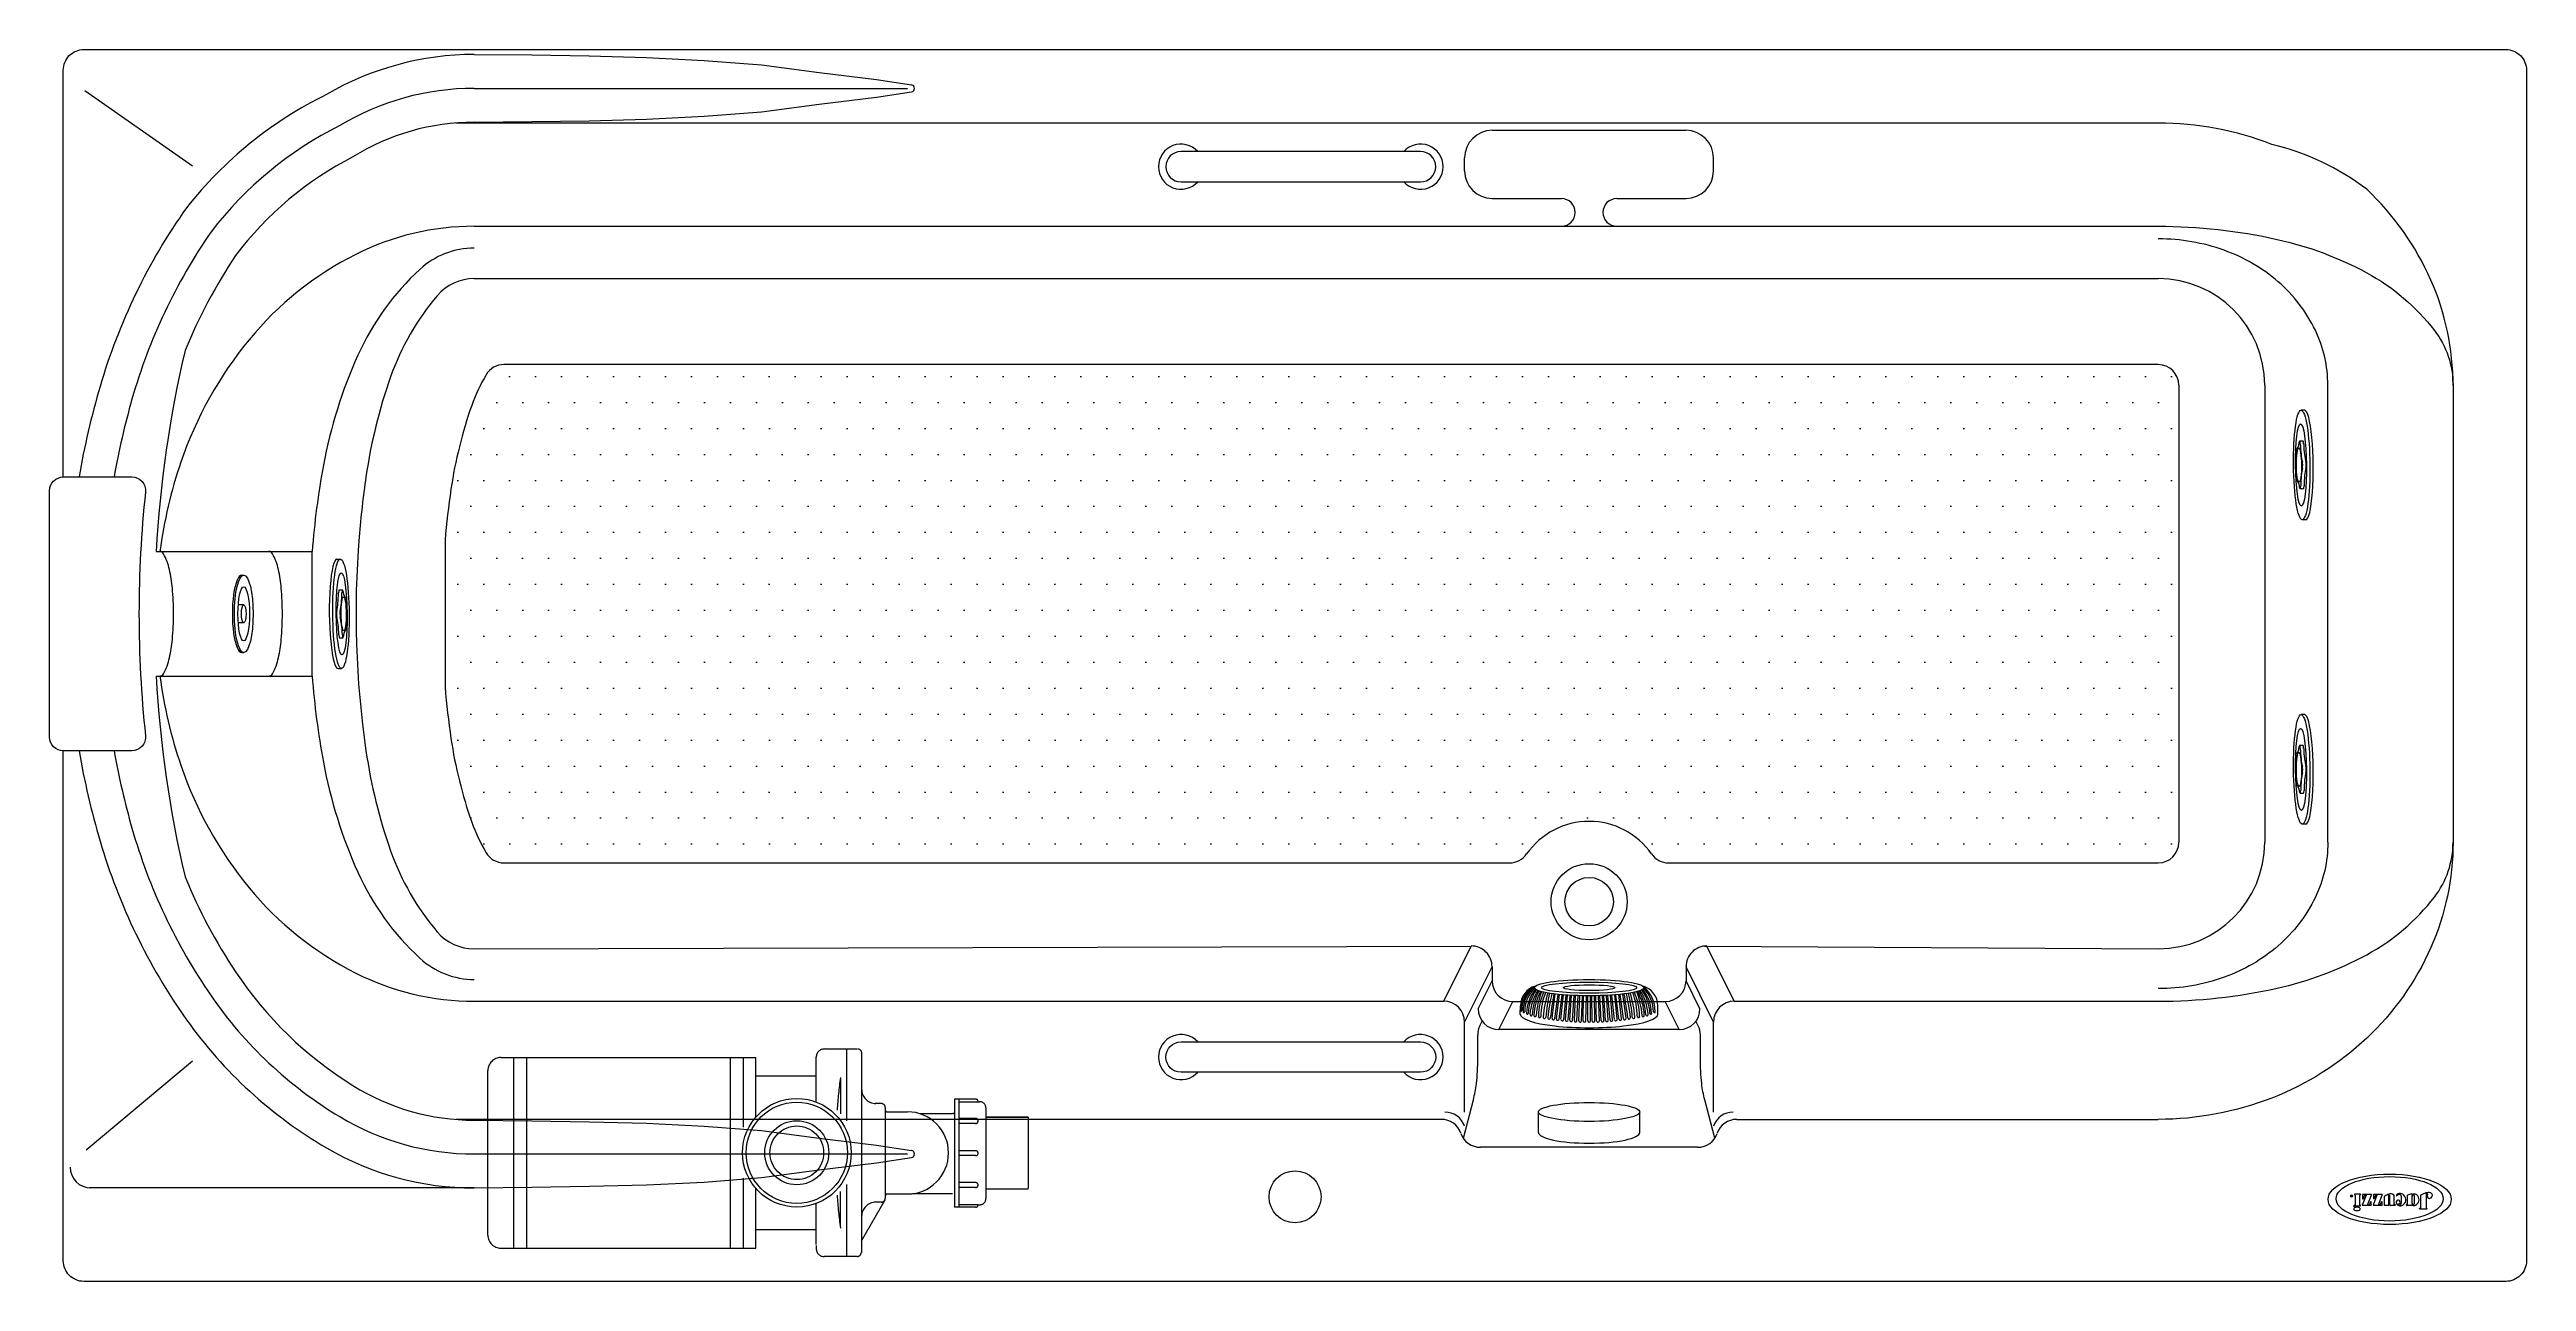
# Model space of a CAD drawing. Header units: millimetres. Extents: x -1256.43 to -1254.62, y 2247.05 to 2247.95.
import ezdxf
from ezdxf.enums import TextEntityAlignment as Align

# ---------------------------------------------------------------- set-up
doc = ezdxf.new("R2010")
doc.units = ezdxf.units.MM
doc.header["$LTSCALE"] = 10
doc.linetypes.add('HIDDEN', pattern=[0.375, 0.25, -0.125])
for name, color, linetype in [('CONTOR05', 7, 'Continuous'), ('jacuzzi', 1, 'Continuous'), ('LCOTA02', 1, 'Continuous')]:
    doc.layers.add(name, color=color, linetype=linetype)
doc.styles.add('ROMANS', font='romans', dxfattribs={"height": 4})

# ---------------------------------------------------------------- blocks, each defined once
blk = doc.blocks.new('A$C37FA7AEC')
at = {"layer": 'LCOTA02'}
for p, q in [((1.01, 4.71), (1.23, 4.71)), ((1.23, 2.9), (0.63, 2.9)), ((1.23, 1.81), (0.63, 1.81)), ((1.01, 0), (1.23, 0))]:
    blk.add_line(p, q, dxfattribs=at)
for centre, major_axis, ratio, start_param, end_param in [((1.01, 2.36), (0, 2.36), 0.431953, 6.283185, 9.424778), ((1.23, 2.36), (0, -0.544), 0.461888, -3.141592653589793, 3.141592653589793)]:
    blk.add_ellipse(centre, major_axis=major_axis, ratio=ratio, start_param=start_param, end_param=end_param, dxfattribs=at)
for major_axis, ratio in [((0, 2.36), 0.431953), ((0, 1.65), 0.381644)]:
    blk.add_ellipse((1.23, 2.36), major_axis=major_axis, ratio=ratio, dxfattribs=at)
blk = doc.blocks.new('A$C1E5B20B9')
at = {"layer": 'LCOTA02'}
for p, q in [((12, 80), (17, 80)), ((14.6, 57.5), (19.6, 57.5)), ((14.6, 22.5), (20, 22.5)), ((12, 0), (17, 0))]:
    blk.add_line(p, q, dxfattribs=at)
for centre, major_axis, start_param, end_param in [((12, 40), (0, 40), 0, 3.141593), ((8.2, 59), (0, 19), 3.648269, 4.519872), ((14.6, 54.8), (0, 2.68), 6.283185, 7.661464), ((13.2, 59), (0, 19), 3.648269, 4.519872), ((19.6, 54.8), (0, 2.68), 5.533225, 7.661464), ((24, 70.7), (0, 19), 2.391632, 3.263235), ((11.3, 40), (0, 2.68), 0.506677, 2.634916), ((8.2, 21), (0, 19), 4.904906, 5.776509), ((16.3, 40), (0, 2.68), 0.506677, 2.634916), ((13.2, 21), (0, 19), 4.904906, 5.776509), ((24.8, 49.2), (0, 2.68), 4.276588, 6.404827), ((30.7, 40), (0, 19), 1.134995, 2.006598), ((14.6, 25.2), (0, 2.68), 1.763314, 3.141593), ((19.6, 25.2), (0, 2.68), 1.763314, 3.891553), ((24, 9.3), (0, 19), 6.161543, 7.033146), ((24.8, 30.8), (0, 2.68), 3.019951, 5.14819)]:
    blk.add_ellipse(centre, major_axis=major_axis, ratio=0.3, start_param=start_param, end_param=end_param, dxfattribs=at)
for centre, major_axis, ratio in [((17, 40), (0, 40), 0.3), ((18, 40), (0, 30), 0.266667), ((21, 40), (0, 12.5), 0.3)]:
    blk.add_ellipse(centre, major_axis=major_axis, ratio=ratio, dxfattribs=at)
blk = doc.blocks.new('A$C00053991')
at = {"layer": 'CONTOR05', "xscale": 0.5, "zscale": 0.5}
blk.add_blockref('A$C1E5B20B9', (0, 0), dxfattribs=at)
blk = doc.blocks.new('A$C691B2982')
at = {"layer": 'CONTOR05', "xscale": 0.1, "yscale": 0.1, "zscale": 0.1}
blk.add_blockref('A$C00053991', (0, 0), dxfattribs=at)
blk = doc.blocks.new('A$C159910E5')
at = {"layer": 'CONTOR05', "rotation": 270}
blk.add_blockref('A$C691B2982', (0, 1.45), dxfattribs=at)
blk = doc.blocks.new('A$C71D54D85')
at = {"color": 1}
for p, q in [((78.3, 110.3), (78.3, 111.4)), ((79.1, 112.2), (100.7, 112.2)), ((79.9, 109.5), (79.1, 109.5)), ((80.7, 64), (80.7, 108.7)), ((100.7, 109.5), (98, 109.5)), ((98, 109.5), (98, 67.5)), ((101.6, 111.4), (101.6, 110.3)), ((126.3, 99.5), (126.3, 99.8)), ((127.1, 100.6), (143, 100.6)), ((143, 97.9), (140.8, 97.9)), ((143.8, 99.8), (143.8, 98.7)), ((160.9, 70.1), (160.9, 93.1)), ((180.2, 98.4), (180.2, 100.2)), ((180.6, 100.6), (196.5, 100.6)), ((180.6, 98), (182.5, 98)), ((182.9, 97.6), (182.9, 72.5)), ((202, 100.6), (214.9, 100.6)), ((221.7, 65.9), (234, 97.9)), ((221.8, 100.4), (221.8, 89.5)), ((222.2, 100.8), (250.8, 100.8)), ((222.2, 89.1), (223.7, 89.1)), ((238.7, 67.9), (251.2, 100.2)), ((256.6, 65.9), (268.9, 97.9)), ((256.7, 100.4), (256.7, 89.5)), ((257.1, 100.8), (285.6, 100.8)), ((257.1, 89.1), (258.6, 89.1)), ((273.6, 67.9), (286, 100.2)), ((175.5, 66.7), (175.5, 69.5)), ((222.2, 65.2), (249.5, 65.2)), ((247.7, 79.1), (249.5, 79.1)), ((249.9, 65.4), (249.9, 78.7)), ((257, 65.2), (284.3, 65.2)), ((282.5, 79.1), (284.3, 79.1)), ((284.8, 65.4), (284.8, 78.7)), ((291, 65.3), (291, 66.2)), ((291.4, 64.9), (310.7, 64.9)), ((311.1, 65.3), (311.1, 66.1))]:
    blk.add_line(p, q, dxfattribs=at)
blk.add_lwpolyline([(126.1, 70.7), (126.1, 93.4, 1), (117.9, 93.4), (117.9, 70.7, 1)], format="xyb", close=True, dxfattribs=at)
for points in [[(196.9, 100.2), (196.9, 68.8, 0.135484), (197, 68.4, 0.597309), (201.5, 68.6, 0.11277), (201.6, 69), (201.6, 100.2)], [(200.1, 64, 0.062974), (213.8, 71.3, 0.257829), (215.3, 74), (215.3, 100.2)], [(306.9, 102.2), (291.6, 102.2, 0.414214), (291.2, 101.8), (291.2, 99.7, 0.414214), (291.6, 99.3), (292.9, 99.3, -0.414214), (293.3, 98.9), (293.3, 68.2)], [(309, 68.1), (309, 99.5, -0.309408), (309.5, 100.2, 0.090701), (313.4, 102.6, 0.365017), (313.4, 103.1), (313, 103.8, 0.451807), (311.8, 104, -0.178007), (306.7, 102.2)]]:
    blk.add_lwpolyline(points, format="xyb", dxfattribs=at)
blk.add_circle((320.5, 70.1), 3.49, dxfattribs=at)
for centre, radius, start, end in [((79.1, 111.4), 0.803, 90, 180), ((79.1, 110.3), 0.803, 180, 270), ((79.9, 108.7), 0.803, 360, 90), ((100.7, 111.4), 0.803, 360, 90), ((100.7, 110.3), 0.803, 270, 360), ((125.9, 99.5), 0.401, 231.45531, 0), ((127.1, 99.8), 0.803, 90, 180), ((140.8, 97.1), 0.803, 90, 180), ((143, 99.8), 0.803, 0, 90), ((143, 98.7), 0.803, 270, 0), ((165.1, 82.3), 19.6, 127.13134, 242.26712), ((164.3, 84.3), 17.5, 88.59962, 128.95271), ((169.6, 92.9), 8.64, 150.43729, 179.01242), ((166.3, 94.4), 5.08, 97.11199, 147.24263), ((170.3, 89.8), 6.07, 110.28331, 290.7343), ((164.1, 87.9), 13.9, 29.5272, 87.50186), ((166.2, 95.2), 4.29, 50.78098, 96.34141), ((167.6, 97.3), 1.84, 289.02953, 44.08726), ((169.2, 91.3), 7.85, 294.39358, 25.90718), ((180.6, 100.2), 0.401, 90, 180), ((180.6, 98.4), 0.401, 180, 270), ((182.5, 97.6), 0.401, 0, 90), ((196.5, 100.2), 0.401, 0, 90), ((202, 100.2), 0.401, 90, 180), ((214.9, 100.2), 0.401, 0, 90), ((222.2, 100.4), 0.401, 90, 180), ((222.2, 89.5), 0.401, 180, 270), ((223.7, 89.5), 0.401, 270, 355.05883), ((235.3, 88.5), 11.3, 130.15733, 175.05883), ((232.5, 91.7), 7.01, 80.33745, 129.00483), ((233.6, 98.1), 0.5, 338.92958, 80.33745), ((250.8, 100.4), 0.401, 338.92958, 90), ((257.1, 100.4), 0.401, 90, 180), ((257.1, 89.5), 0.401, 180, 270), ((258.6, 89.5), 0.401, 270, 355.05883), ((270.2, 88.5), 11.3, 130.15733, 175.05883), ((267.3, 91.7), 7.01, 80.33745, 129.00483), ((268.4, 98.1), 0.5, 338.92958, 80.33745), ((285.6, 100.4), 0.401, 338.92958, 90), ((70, 68.8), 9.29, 122.98031, 234.80885), ((69.2, 67.7), 8, 234.80885, 260.1754), ((69.4, 69.8), 8.1, 329.38819, 123.2376), ((73, 89.8), 30.4, 260.1754, 285.41833), ((78.3, 64.6), 2.66, 297.20293, 316.52893), ((78.3, 64.4), 2.49, 320.21994, 351.14429), ((57.1, 146.7), 89.5, 285.56043, 296.84445), ((97.2, 67.5), 0.803, 298.82315, 360), ((164.9, 81.4), 18.8, 241.68236, 289.34326), ((165, 69.7), 4.07, 174.05436, 252.53888), ((166.1, 77.3), 11.7, 258.5772, 294.21967), ((166.7, 75.4), 9.65, 295.27036, 324.8584), ((162.5, 82.3), 20.5, 295.00308, 308.90895), ((175, 69.5), 0.5, 0, 144.8584), ((175, 66.7), 0.5, 309.13116, 0), ((192.3, 72.5), 9.42, 180, 267.92324), ((193.9, 81.5), 18.5, 264.07358, 289.85013), ((222.2, 65.7), 0.5, 158.92958, 270), ((239.2, 67.7), 0.5, 158.92958, 274.07432), ((238.4, 77.9), 10.7, 274.07432, 281.22181), ((235.7, 77.8), 11.5, 294.82753, 3.77721), ((247.7, 78.6), 0.5, 90, 183.77721), ((249.5, 78.7), 0.401, 0, 90), ((249.5, 65.7), 0.401, 270, 0), ((257, 65.7), 0.5, 158.92958, 270), ((274, 67.7), 0.5, 158.92958, 274.07432), ((273.3, 77.9), 10.7, 274.07432, 281.22181), ((270.5, 77.8), 11.5, 294.82753, 3.77721), ((282.5, 78.6), 0.5, 90, 183.77721), ((284.3, 78.7), 0.401, 0, 90), ((284.3, 65.7), 0.401, 270, 0), ((291.4, 66.2), 0.401, 82.17237, 180), ((291.4, 65.3), 0.401, 180, 270), ((291.7, 68.2), 1.61, 262.17237, 0), ((310.6, 68.1), 1.61, 180, 273.61115), ((310.7, 66.1), 0.401, 0, 93.61115), ((310.7, 65.3), 0.401, 270, 0)]:
    blk.add_arc(centre, radius, start, end, dxfattribs=at)
for centre, major_axis, ratio in [((197.8, 79.2), (-171.8, 0), 0.415223), ((302.5, 111.9), (-10.3, 0), 0.621803)]:
    blk.add_ellipse(centre, major_axis=major_axis, ratio=ratio, dxfattribs=at)
at = {"layer": 'LCOTA02'}
for p, q in [((140, 97.1), (140, 68)), ((127.1, 65.8), (127.1, 63.7))]:
    blk.add_line(p, q, dxfattribs=at)
for centre, radius, start, end in [((122.7, 82), 19.4, 126.3033, 231.48564), ((119.5, 88.6), 12.3, 59.92306, 132.27609), ((78, 64.6), 2, 149.38819, 195.77516), ((78.9, 64.9), 2.92, 195.77516, 246.12825), ((78.6, 64), 2, 246.12825, 297.20293), ((119.6, 76.9), 13.4, 228.39986, 304.23053), ((123.5, 96.5), 32.9, 276.28599, 300.08621)]:
    blk.add_arc(centre, radius, start, end, dxfattribs=at)
blk.add_ellipse((197.8, 80.8), major_axis=(-197.8, 0), ratio=0.408776, dxfattribs=at)
at = {"color": 1, "style": 'ROMANS'}
blk.add_text('R', height=3.5, dxfattribs=at).set_placement((320.5, 70.1), align=Align.MIDDLE_CENTER)

msp = doc.modelspace()

# ---------------------------------------------------------------- hatches: boundary and pattern name
at = {"layer": 'jacuzzi'}
h = msp.add_hatch(dxfattribs=at)
h.set_pattern_fill('DOTS', color=256, scale=0.303614, style=0)
h.set_pattern_definition([(0, (-1259.079024, 2241.995407), (0.00948795, 0.018975904), [0, -0.018975904])])
h.paths.add_polyline_path([(-1256.0945, 2247.7158, 0.264036), (-1256.1075, 2247.7084, 0.0497), (-1256.118, 2247.686, 0.048609), (-1256.1332, 2247.6248, 0.014977), (-1256.1375, 2247.5874), (-1256.1375, 2247.4801, 0.014977), (-1256.1332, 2247.4427, 0.048609), (-1256.118, 2247.3816, 0.0497), (-1256.1075, 2247.3592, 0.264036), (-1256.0945, 2247.3518), (-1255.3596, 2247.3518, 0.244921), (-1255.3472, 2247.3583, -0.521102), (-1255.2559, 2247.3583, 0.244921), (-1255.2435, 2247.3518), (-1254.8856, 2247.3518, 0.414214), (-1254.8706, 2247.3668), (-1254.8706, 2247.7008, 0.414214), (-1254.8856, 2247.7158)])

# ---------------------------------------------------------------- linework, layer by layer
for p, q in [((-1256.3221, 2247.8608), (-1256.4008, 2247.9158)), ((-1256.1162, 2247.9176), (-1255.7995, 2247.9176)), ((-1254.8856, 2247.8923), (-1256.1297, 2247.8923)), ((-1255.3723, 2247.887), (-1255.2308, 2247.887)), ((-1255.3925, 2247.8574), (-1255.3925, 2247.8668)), ((-1255.2105, 2247.8574), (-1255.2105, 2247.8668)), ((-1255.3723, 2247.8371), (-1255.3218, 2247.8371)), ((-1255.2813, 2247.8371), (-1255.2308, 2247.8371)), ((-1256.1162, 2247.8169), (-1254.8856, 2247.8169)), ((-1256.1162, 2247.7786), (-1254.8856, 2247.7786)), ((-1254.8856, 2247.7158), (-1256.0945, 2247.7158)), ((-1254.8706, 2247.7008), (-1254.8706, 2247.3668)), ((-1254.8077, 2247.7008), (-1254.8077, 2247.3668)), ((-1254.7617, 2247.3668), (-1254.7617, 2247.7008)), ((-1254.6702, 2247.7008), (-1254.6702, 2247.3668)), ((-1256.1375, 2247.5874), (-1256.1375, 2247.4801)), ((-1256.3487, 2247.5793), (-1256.2346, 2247.5793)), ((-1256.2346, 2247.4882), (-1256.2346, 2247.5793)), ((-1256.3487, 2247.4882), (-1256.2346, 2247.4882)), ((-1256.0945, 2247.3518), (-1255.3596, 2247.3518)), ((-1255.2435, 2247.3518), (-1254.8856, 2247.3518)), ((-1256.1162, 2247.289), (-1255.3876, 2247.291)), ((-1255.4077, 2247.2507), (-1255.3876, 2247.291)), ((-1255.2172, 2247.291), (-1254.8856, 2247.289)), ((-1255.1954, 2247.2507), (-1255.2155, 2247.291)), ((-1255.3925, 2247.2355), (-1255.3724, 2247.2759)), ((-1255.3826, 2247.2452), (-1255.3724, 2247.2657)), ((-1255.3724, 2247.2759), (-1255.3724, 2247.2657)), ((-1255.2307, 2247.2759), (-1255.2307, 2247.2657)), ((-1255.2105, 2247.2355), (-1255.2307, 2247.2759)), ((-1255.2205, 2247.2452), (-1255.2307, 2247.2657)), ((-1256.1162, 2247.2507), (-1255.4077, 2247.2507)), ((-1255.3674, 2247.2301), (-1255.3572, 2247.2505)), ((-1255.3572, 2247.2505), (-1255.2459, 2247.2505)), ((-1255.3518, 2247.2413), (-1255.3517, 2247.2474)), ((-1255.3518, 2247.2413), (-1255.3517, 2247.2474)), ((-1255.3286, 2247.2383), (-1255.3262, 2247.2559)), ((-1255.3266, 2247.238), (-1255.3242, 2247.2557)), ((-1255.3253, 2247.2379), (-1255.3232, 2247.2556)), ((-1255.3234, 2247.2376), (-1255.3212, 2247.2554)), ((-1255.3221, 2247.2375), (-1255.3203, 2247.2553)), ((-1255.3201, 2247.2373), (-1255.3183, 2247.2552)), ((-1255.3188, 2247.2371), (-1255.3173, 2247.2551)), ((-1255.3169, 2247.237), (-1255.3153, 2247.255)), ((-1255.3156, 2247.2369), (-1255.3144, 2247.2549)), ((-1255.3136, 2247.2367), (-1255.3124, 2247.2549)), ((-1255.3123, 2247.2366), (-1255.3114, 2247.2548)), ((-1255.3104, 2247.2365), (-1255.3094, 2247.2548)), ((-1255.3091, 2247.2365), (-1255.3084, 2247.2547)), ((-1255.3071, 2247.2364), (-1255.3064, 2247.2547)), ((-1255.3058, 2247.2364), (-1255.3055, 2247.2547)), ((-1255.3038, 2247.2363), (-1255.3035, 2247.2546)), ((-1255.3025, 2247.2363), (-1255.3025, 2247.2546)), ((-1255.3005, 2247.2363), (-1255.3005, 2247.2546)), ((-1255.2993, 2247.2363), (-1255.2996, 2247.2546)), ((-1255.2973, 2247.2364), (-1255.2976, 2247.2547)), ((-1255.296, 2247.2364), (-1255.2966, 2247.2547)), ((-1255.294, 2247.2365), (-1255.2946, 2247.2547)), ((-1255.2927, 2247.2365), (-1255.2937, 2247.2548)), ((-1255.2908, 2247.2366), (-1255.2917, 2247.2548)), ((-1255.2895, 2247.2367), (-1255.2907, 2247.2549)), ((-1255.2875, 2247.2369), (-1255.2887, 2247.2549)), ((-1255.2862, 2247.237), (-1255.2878, 2247.255)), ((-1255.2843, 2247.2371), (-1255.2858, 2247.2551)), ((-1255.2829, 2247.2373), (-1255.2848, 2247.2552)), ((-1255.281, 2247.2375), (-1255.2828, 2247.2553)), ((-1255.2797, 2247.2376), (-1255.2819, 2247.2554)), ((-1255.2778, 2247.2379), (-1255.2799, 2247.2556)), ((-1255.2764, 2247.238), (-1255.2789, 2247.2557)), ((-1255.2745, 2247.2383), (-1255.2769, 2247.2559)), ((-1255.2513, 2247.2413), (-1255.2513, 2247.2474)), ((-1255.2357, 2247.2301), (-1255.2459, 2247.2505)), ((-1255.1954, 2247.2507), (-1254.8856, 2247.2507)), ((-1255.3925, 2247.1697), (-1255.3925, 2247.2355)), ((-1255.3828, 2247.2088), (-1255.3828, 2247.226)), ((-1255.3813, 2247.2327), (-1255.3796, 2247.2361)), ((-1255.2357, 2247.2301), (-1255.3674, 2247.2301)), ((-1255.2218, 2247.2327), (-1255.2235, 2247.2361)), ((-1255.2202, 2247.2088), (-1255.2202, 2247.226)), ((-1255.2105, 2247.1697), (-1255.2105, 2247.2355)), ((-1256.3221, 2247.2068), (-1256.3998, 2247.1418)), ((-1255.3934, 2247.1507), (-1255.3861, 2247.1786)), ((-1255.3387, 2247.1698), (-1255.3387, 2247.1549)), ((-1255.2644, 2247.1549), (-1255.2644, 2247.1698)), ((-1255.2096, 2247.1507), (-1255.217, 2247.1786)), ((-1255.4095, 2247.1644), (-1256.1297, 2247.1644)), ((-1255.1936, 2247.1644), (-1254.8856, 2247.1644)), ((-1256.1162, 2247.1391), (-1255.7995, 2247.1391)), ((-1255.2222, 2247.144), (-1255.3809, 2247.144)), ((-1256.1162, 2247.1143), (-1256.3973, 2247.1143))]:
    msp.add_line(p, q, dxfattribs=at)
at = {"layer": 'jacuzzi', "linetype": 'HIDDEN'}
for p, q in [((-1256.0967, 2247.2096), (-1255.9104, 2247.2096)), ((-1256.0872, 2247.0703), (-1256.0872, 2247.2096)), ((-1256.0777, 2247.0703), (-1256.0777, 2247.2096)), ((-1255.929, 2247.0703), (-1255.929, 2247.2096)), ((-1255.9194, 2247.1587), (-1255.9194, 2247.2096)), ((-1255.9104, 2247.1661), (-1255.9104, 2247.2096)), ((-1255.9104, 2247.196), (-1255.9104, 2247.2096)), ((-1255.8663, 2247.2076), (-1255.8663, 2247.2098)), ((-1255.8663, 2247.2076), (-1255.8663, 2247.2098)), ((-1255.8436, 2247.2158), (-1255.8603, 2247.2158)), ((-1255.8436, 2247.2158), (-1255.8603, 2247.2158)), ((-1255.8364, 2247.2158), (-1255.8449, 2247.2158)), ((-1255.8442, 2247.2158), (-1255.8442, 2247.1633)), ((-1255.8331, 2247.2129), (-1255.8331, 2247.067)), ((-1256.1063, 2247.0798), (-1256.1063, 2247.2)), ((-1255.8663, 2247.196), (-1255.9104, 2247.196)), ((-1255.8486, 2247.194), (-1255.8486, 2247.1684)), ((-1255.8187, 2247.1759), (-1255.8231, 2247.1759)), ((-1255.8159, 2247.1731), (-1255.8159, 2247.1068)), ((-1255.8144, 2247.17), (-1255.7996, 2247.17)), ((-1255.7652, 2247.1791), (-1255.7652, 2247.1002)), ((-1255.7622, 2247.1791), (-1255.7622, 2247.1002)), ((-1255.7622, 2247.1773), (-1255.7468, 2247.1773)), ((-1255.7423, 2247.1729), (-1255.7423, 2247.1065)), ((-1255.7423, 2247.1728), (-1255.7423, 2247.1065)), ((-1255.7667, 2247.1685), (-1255.7904, 2247.1685)), ((-1255.7659, 2247.1686), (-1255.7664, 2247.1686)), ((-1255.7113, 2247.1659), (-1255.7423, 2247.1659)), ((-1255.7113, 2247.1658), (-1255.7423, 2247.1658)), ((-1255.7113, 2247.1659), (-1255.7113, 2247.1177)), ((-1255.7113, 2247.1658), (-1255.7113, 2247.1139)), ((-1255.9194, 2247.0703), (-1255.9194, 2247.1214)), ((-1255.8442, 2247.1167), (-1255.8442, 2247.0641)), ((-1255.7113, 2247.1213), (-1255.7113, 2247.1177)), ((-1255.7113, 2247.1177), (-1255.7113, 2247.114)), ((-1255.9104, 2247.0703), (-1255.9104, 2247.114)), ((-1255.9104, 2247.0723), (-1255.9104, 2247.1081)), ((-1255.9104, 2247.0703), (-1255.9104, 2247.1081)), ((-1255.9104, 2247.0723), (-1255.9104, 2247.1081)), ((-1255.8486, 2247.086), (-1255.8486, 2247.1116)), ((-1255.8162, 2247.1054), (-1255.8335, 2247.0754)), ((-1255.8187, 2247.104), (-1255.8227, 2247.104)), ((-1255.8144, 2247.1099), (-1255.7996, 2247.1099)), ((-1255.7667, 2247.1101), (-1255.7959, 2247.1101)), ((-1255.748, 2247.102), (-1255.7622, 2247.102)), ((-1255.748, 2247.102), (-1255.7468, 2247.102)), ((-1255.748, 2247.102), (-1255.7468, 2247.102)), ((-1255.7113, 2247.1134), (-1255.7423, 2247.1134)), ((-1255.9104, 2247.084), (-1255.8663, 2247.084)), ((-1256.0967, 2247.0703), (-1255.9104, 2247.0703)), ((-1255.8663, 2247.0723), (-1255.8663, 2247.0701)), ((-1255.8663, 2247.0723), (-1255.8663, 2247.0701)), ((-1255.8364, 2247.0641), (-1255.8605, 2247.0641))]:
    msp.add_line(p, q, dxfattribs=at)
at = {"layer": 'jacuzzi', "color": 3}
msp.add_lwpolyline([(-1256.4165, 2247.6337), (-1256.4165, 2247.9308, -0.414214), (-1256.4014, 2247.946), (-1254.6317, 2247.946, -0.414214), (-1254.6165, 2247.9308), (-1254.6165, 2247.0612, -0.414214), (-1254.6317, 2247.046), (-1256.4014, 2247.046, -0.414214), (-1256.4165, 2247.0612), (-1256.4165, 2247.4337)], format="xyb", dxfattribs=at)
at = {"layer": 'jacuzzi'}
for points in [[(-1256.1162, 2247.9424, 0.132972), (-1256.2242, 2247.9131, 0.112479), (-1256.3264, 2247.8304, 0.082957), (-1256.3896, 2247.6999, 0.028835), (-1256.405, 2247.6337, 0.028835)], [(-1256.1162, 2247.9176, 0.136109), (-1256.2145, 2247.8904, 0.113246), (-1256.3085, 2247.8129, 0.081526), (-1256.3663, 2247.6905, 0.025524), (-1256.3794, 2247.6337, 0.025524)], [(-1256.1162, 2247.8929, 0.139831), (-1256.2048, 2247.8676, 0.114061), (-1256.2906, 2247.7954, 0.049631), (-1256.3275, 2247.7261)], [(-1254.6702, 2247.7008, 0.104164), (-1254.6864, 2247.7776, 0.100663), (-1254.7333, 2247.8439, 0.102638), (-1254.8025, 2247.8767, 0.093069), (-1254.8856, 2247.8923)], [(-1256.1162, 2247.8169, 0.117203), (-1256.2028, 2247.7963, 0.104375), (-1256.2807, 2247.734, 0.090214), (-1256.3306, 2247.6445, 0.048846), (-1256.3459, 2247.5793)], [(-1254.8856, 2247.8169, -0.054985), (-1254.7988, 2247.8073, -0.068797), (-1254.7333, 2247.7829, -0.105698), (-1254.6838, 2247.7408, -0.165254), (-1254.6702, 2247.7008)], [(-1254.7617, 2247.7008, 0.11231), (-1254.7708, 2247.7409, 0.103182), (-1254.798, 2247.7764, 0.092447), (-1254.8374, 2247.7993, 0.086066), (-1254.8856, 2247.8077)], [(-1256.1162, 2247.8009, 0.188149), (-1256.1559, 2247.7854, 0.101334), (-1256.2012, 2247.7227, 0.059725), (-1256.2264, 2247.6423, 0.026837), (-1256.2346, 2247.5793)], [(-1256.1162, 2247.7786, 0.219593), (-1256.1432, 2247.7661, 0.0919), (-1256.1773, 2247.7069, 0.048609), (-1256.1953, 2247.6339, 0.015971), (-1256.2003, 2247.59)], [(-1256.1075, 2247.7084, 0.0497), (-1256.118, 2247.686, 0.048609), (-1256.1332, 2247.6248, 0.014977), (-1256.1375, 2247.5874)], [(-1256.2003, 2247.59, 0.056739), (-1256.1953, 2247.4336, 0.048609), (-1256.1773, 2247.3607, 0.0919), (-1256.1432, 2247.3014, 0.219593), (-1256.1162, 2247.289)], [(-1256.346, 2247.4882, 0.276936), (-1256.3432, 2247.4899, 0.068261), (-1256.3389, 2247.5016, 0.031566), (-1256.3368, 2247.515, 0.022827), (-1256.3359, 2247.5338, 0.022827), (-1256.3368, 2247.5526, 0.031566), (-1256.3389, 2247.566, 0.068261), (-1256.3432, 2247.5776, 0.276936), (-1256.346, 2247.5793)], [(-1256.2665, 2247.4882, 0.276936), (-1256.2636, 2247.4899, 0.068261), (-1256.2593, 2247.5016, 0.031566), (-1256.2572, 2247.515, 0.022827), (-1256.2564, 2247.5338, 0.022827), (-1256.2572, 2247.5526, 0.031566), (-1256.2593, 2247.566, 0.068261), (-1256.2636, 2247.5776, 0.276936), (-1256.2665, 2247.5793)], [(-1256.3459, 2247.4882, 0.048846), (-1256.3306, 2247.4231, 0.090214), (-1256.2807, 2247.3336, 0.104375), (-1256.2028, 2247.2713, 0.117203), (-1256.1162, 2247.2507)], [(-1256.2346, 2247.4882, 0.026837), (-1256.2264, 2247.4253, 0.059725), (-1256.2012, 2247.3449, 0.101334), (-1256.1559, 2247.2821, 0.188149), (-1256.1162, 2247.2666)], [(-1256.1375, 2247.4801, 0.014977), (-1256.1332, 2247.4427, 0.048609), (-1256.118, 2247.3816, 0.0497), (-1256.1075, 2247.3592)], [(-1256.405, 2247.4337, 0.028781), (-1256.3896, 2247.3677, 0.082957), (-1256.3264, 2247.2372, 0.106733), (-1256.2242, 2247.1436, 0.132972), (-1256.1162, 2247.1143)], [(-1256.3794, 2247.4337, 0.025468), (-1256.3663, 2247.3771, 0.081526), (-1256.3085, 2247.2547, 0.106953), (-1256.2145, 2247.1664, 0.136109), (-1256.1162, 2247.1391)], [(-1254.7617, 2247.3668, -0.11231), (-1254.7708, 2247.3267, -0.103182), (-1254.798, 2247.2912, -0.092447), (-1254.8374, 2247.2682, -0.086066), (-1254.8856, 2247.2599)], [(-1254.6702, 2247.3668, -0.104164), (-1254.6864, 2247.29, -0.100663), (-1254.7333, 2247.2237, -0.096077), (-1254.8025, 2247.18, -0.093069), (-1254.8856, 2247.1644)], [(-1254.8856, 2247.2507, 0.054985), (-1254.7988, 2247.2602, 0.068797), (-1254.7333, 2247.2847, 0.105698), (-1254.6838, 2247.3268, 0.165254), (-1254.6702, 2247.3668)], [(-1256.3275, 2247.3415, 0.049631), (-1256.2906, 2247.2722, 0.107116), (-1256.2048, 2247.1891, 0.139831), (-1256.1162, 2247.1638)], [(-1255.3861, 2247.1786, 0.035415), (-1255.3839, 2247.1905, 0.02868), (-1255.3828, 2247.2088)], [(-1255.217, 2247.1786, -0.035415), (-1255.2192, 2247.1905, -0.02868), (-1255.2202, 2247.2088)]]:
    msp.add_lwpolyline(points, format="xyb", dxfattribs=at)
for points in [[(-1256.1162, 2247.9424), (-1256.0742, 2247.942), (-1256.0322, 2247.9413), (-1255.9902, 2247.9401), (-1255.9482, 2247.9381), (-1255.9062, 2247.9347), (-1255.8642, 2247.9291), (-1255.8222, 2247.9241), (-1255.7966, 2247.9201)], [(-1256.1162, 2247.8929), (-1256.0742, 2247.8933), (-1256.0322, 2247.894), (-1255.9902, 2247.8952), (-1255.9482, 2247.8972), (-1255.9062, 2247.9005), (-1255.8642, 2247.9062), (-1255.8222, 2247.9112), (-1255.7966, 2247.9151)], [(-1256.1162, 2247.1638), (-1256.0742, 2247.1634), (-1256.0322, 2247.1627), (-1255.9902, 2247.1616), (-1255.9482, 2247.1595), (-1255.9062, 2247.1562), (-1255.8642, 2247.1506), (-1255.8222, 2247.1455), (-1255.7966, 2247.1416)], [(-1256.1162, 2247.1143), (-1256.0742, 2247.1148), (-1256.0322, 2247.1155), (-1255.9902, 2247.1166), (-1255.9482, 2247.1186), (-1255.9062, 2247.122), (-1255.8642, 2247.1276), (-1255.8222, 2247.1327), (-1255.7966, 2247.1366)]]:
    msp.add_lwpolyline(points, dxfattribs=at)
for points in [[(-1255.5997, 2247.8493), (-1255.4247, 2247.8493, 1), (-1255.4247, 2247.8715), (-1255.5997, 2247.8715, 1)], [(-1255.5997, 2247.221), (-1255.4247, 2247.221, -1), (-1255.4247, 2247.1988), (-1255.5997, 2247.1988, -1)]]:
    msp.add_lwpolyline(points, format="xyb", close=True, dxfattribs=at)
at = {"layer": 'jacuzzi', "color": 3}
msp.add_lwpolyline([(-1256.4165, 2247.4337, -0.414214), (-1256.4265, 2247.4437), (-1256.4265, 2247.6237, -0.414214), (-1256.4165, 2247.6337), (-1256.3664, 2247.6337, -0.446078), (-1256.3564, 2247.6227, 0.053829), (-1256.3564, 2247.4448, -0.446078), (-1256.3664, 2247.4337)], format="xyb", close=True, dxfattribs=at)
at = {"layer": 'jacuzzi', "linetype": 'HIDDEN'}
for points in [[(-1255.8663, 2247.1771), (-1255.8663, 2247.201), (-1255.8663, 2247.2076)], [(-1255.8663, 2247.196), (-1255.8663, 2247.201), (-1255.8663, 2247.2076)], [(-1255.7498, 2247.1791), (-1255.7652, 2247.1791)], [(-1255.7498, 2247.165), (-1255.7622, 2247.165)], [(-1255.7498, 2247.1614), (-1255.7622, 2247.1614)], [(-1255.7498, 2247.1415), (-1255.7622, 2247.1415)], [(-1255.7498, 2247.1379), (-1255.7622, 2247.1379)], [(-1255.7498, 2247.1182), (-1255.7622, 2247.1182)], [(-1255.8663, 2247.073), (-1255.8663, 2247.1029)], [(-1255.7498, 2247.1002), (-1255.7652, 2247.1002)], [(-1255.7498, 2247.1146), (-1255.7622, 2247.1146)]]:
    msp.add_lwpolyline(points, dxfattribs=at)
at = {"layer": 'jacuzzi'}
for centre, radius in [((-1255.3015, 2247.3234), 0.0278), ((-1255.3015, 2247.3234), 0.0177), ((-1255.5164, 2247.1078), 0.019)]:
    msp.add_circle(centre, radius, dxfattribs=at)
at = {"layer": 'jacuzzi', "linetype": 'HIDDEN'}
for radius in [0.0397, 0.037, 0.0234, 0.0196]:
    msp.add_circle((-1255.8805, 2247.14), radius, dxfattribs=at)
at = {"layer": 'jacuzzi'}
for centre, radius, start, end in [((-1255.797, 2247.9176), 0.00253, 278.677, 81.323), ((-1255.5997, 2247.8604), 0.0165, 42.1909, 317.8091), ((-1255.4247, 2247.8604), 0.0165, 222.1909, 137.8091), ((-1255.3723, 2247.8668), 0.0202, 90, 180), ((-1255.2308, 2247.8668), 0.0202, 0, 90), ((-1255.3723, 2247.8574), 0.0202, 180, 270), ((-1255.2308, 2247.8574), 0.0202, 270, 0), ((-1255.3218, 2247.827), 0.0101, 270, 90), ((-1255.2813, 2247.827), 0.0101, 90, 270), ((-1254.8856, 2247.7008), 0.0778, 0, 90), ((-1255.5141, 2247.5338), 0.8358, 166.6991, 176.8764), ((-1256.0945, 2247.7006), 0.0152, 90, 149.1625), ((-1254.8856, 2247.7008), 0.015, 0, 90), ((-1255.5141, 2247.5338), 0.8358, 183.1236, 193.3009), ((-1255.3015, 2247.3264), 0.0557, 34.9518, 145.0482), ((-1256.0945, 2247.367), 0.0152, 210.8375, 270), ((-1255.3596, 2247.367), 0.0152, 270, 325.0482), ((-1255.2435, 2247.367), 0.0152, 214.9518, 270), ((-1254.8856, 2247.3668), 0.015, 270, 0), ((-1254.8856, 2247.3668), 0.0778, 270, 0), ((-1255.3876, 2247.2759), 0.0152, 0, 90.2013), ((-1255.2155, 2247.2759), 0.0152, 89.7987, 180), ((-1255.3572, 2247.2657), 0.0152, 180, 270), ((-1255.3367, 2247.2473), 0.015, 105.4909, 179.5), ((-1255.335, 2247.2461), 0.0165, 113.122, 187.4137), ((-1255.3325, 2247.2453), 0.0181, 119.4273, 183.9522), ((-1255.328, 2247.2439), 0.0218, 127.8314, 181.6456), ((-1255.3243, 2247.243), 0.0243, 134.3309, 180.2321), ((-1255.2663, 2247.2473), 0.015, 0.5, 74.4472), ((-1255.2751, 2247.2439), 0.0218, 358.3544, 52.1082), ((-1255.2788, 2247.243), 0.0243, 359.7679, 45.0739), ((-1255.2459, 2247.2657), 0.0152, 270, 0), ((-1255.4077, 2247.2355), 0.0152, 0, 90), ((-1255.3674, 2247.2452), 0.0152, 180, 270), ((-1255.351, 2247.244), 0.000437, 185.1947, 359.2796), ((-1255.3492, 2247.243), 0.000615, 158.3204, 352.6804), ((-1255.3467, 2247.2418), 0.000615, 158.3204, 352.6804), ((-1255.3184, 2247.2412), 0.0288, 140.6805, 178.3252), ((-1255.3129, 2247.24), 0.0332, 145.1075, 176.9796), ((-1255.3077, 2247.2386), 0.0371, 147.5492, 176.0418), ((-1255.2961, 2247.237), 0.0472, 153.2328, 175.4084), ((-1255.2993, 2247.238), 0.0427, 152.3198, 176.6528), ((-1255.2822, 2247.2364), 0.0581, 158.528, 176.0922), ((-1255.2945, 2247.2395), 0.044, 156.1373, 179.444), ((-1255.2894, 2247.2395), 0.0474, 158.2863, 179.644), ((-1255.2607, 2247.234), 0.0745, 162.2851, 175.8848), ((-1255.2227, 2247.2311), 0.1107, 166.75, 175.9055), ((-1255.187, 2247.2232), 0.1456, 166.9086, 173.8716), ((-1254.8734, 2247.1778), 0.4605, 170.2208, 172.4284), ((-1255.7297, 2247.1778), 0.4605, 7.5716, 9.7791), ((-1255.4161, 2247.2232), 0.1456, 6.1284, 13.0908), ((-1255.3804, 2247.2311), 0.1107, 4.0945, 13.2492), ((-1255.3424, 2247.234), 0.0745, 4.1152, 17.7136), ((-1255.3137, 2247.2395), 0.0474, 0.356, 21.7114), ((-1255.3086, 2247.2395), 0.044, 0.556, 23.8599), ((-1255.3208, 2247.2364), 0.0581, 3.9078, 21.4695), ((-1255.3038, 2247.238), 0.0427, 3.3472, 27.6765), ((-1255.307, 2247.237), 0.0472, 4.5916, 26.7633), ((-1255.2954, 2247.2386), 0.0371, 3.9582, 32.4452), ((-1255.2902, 2247.24), 0.0332, 3.0204, 34.8844), ((-1255.2847, 2247.2412), 0.0288, 1.6748, 39.1263), ((-1255.2564, 2247.2418), 0.000615, 187.3196, 21.6796), ((-1255.2538, 2247.243), 0.000615, 187.3196, 21.6796), ((-1255.2357, 2247.2452), 0.0152, 270, 0), ((-1255.1954, 2247.2355), 0.0152, 90, 180), ((-1255.5997, 2247.2099), 0.0165, 42.1909, 317.8091), ((-1255.4247, 2247.2099), 0.0165, 222.1909, 137.8091), ((-1255.3677, 2247.226), 0.0152, 153.4979, 180), ((-1255.3439, 2247.2409), 0.000777, 163.1915, 347.3605), ((-1255.341, 2247.2403), 0.000853, 167.1949, 0.3983), ((-1255.3377, 2247.2396), 0.000886, 160.0987, 10.7386), ((-1255.3341, 2247.2391), 0.000957, 166.4345, 352.6285), ((-1255.3308, 2247.2386), 0.000962, 167.9164, 353.337), ((-1255.3276, 2247.2381), 0.000966, 169.3777, 354.0441), ((-1255.3244, 2247.2377), 0.000971, 170.818, 354.7502), ((-1255.3211, 2247.2373), 0.000976, 172.2368, 355.4561), ((-1255.3179, 2247.237), 0.00098, 173.6339, 356.1623), ((-1255.3146, 2247.2368), 0.000985, 175.009, 356.8693), ((-1255.3113, 2247.2366), 0.00099, 176.3618, 357.5776), ((-1255.3081, 2247.2364), 0.000995, 177.6922, 358.2877), ((-1255.3048, 2247.2364), 0.001, 179, 359), ((-1255.3015, 2247.2363), 0.001, 180, 0), ((-1255.2983, 2247.2364), 0.001, 181, 1), ((-1255.295, 2247.2364), 0.000995, 181.7123, 2.3078), ((-1255.2917, 2247.2366), 0.00099, 182.4224, 3.6382), ((-1255.2885, 2247.2368), 0.000985, 183.1307, 4.991), ((-1255.2852, 2247.237), 0.00098, 183.8377, 6.3661), ((-1255.282, 2247.2373), 0.000976, 184.5439, 7.7632), ((-1255.2787, 2247.2377), 0.000971, 185.2498, 9.182), ((-1255.2755, 2247.2381), 0.000966, 185.9559, 10.6223), ((-1255.2723, 2247.2386), 0.000962, 186.663, 12.0836), ((-1255.269, 2247.2391), 0.000957, 187.3715, 13.5655), ((-1255.2654, 2247.2396), 0.000886, 169.2614, 19.9013), ((-1255.2621, 2247.2403), 0.000853, 179.6017, 12.8051), ((-1255.2592, 2247.2409), 0.000777, 192.6395, 16.8085), ((-1255.2354, 2247.226), 0.0152, 0, 26.5021), ((-1255.4069, 2247.1545), 0.0152, 19.2482, 90), ((-1255.1962, 2247.1545), 0.0152, 90, 160.7518), ((-1255.4095, 2247.1492), 0.0152, 19.2482, 90), ((-1255.3809, 2247.1592), 0.0152, 199.2482, 270), ((-1255.2222, 2247.1592), 0.0152, 270, 340.7518), ((-1255.1936, 2247.1492), 0.0152, 90, 160.7518), ((-1255.797, 2247.1391), 0.00253, 278.677, 81.323), ((-1256.3963, 2247.1295), 0.0152, 180, 270)]:
    msp.add_arc(centre, radius, start, end, dxfattribs=at)
at = {"layer": 'jacuzzi', "linetype": 'HIDDEN'}
for centre, radius, start, end in [((-1256.0967, 2247.2), 0.00954, 90, 180), ((-1255.8603, 2247.2098), 0.00601, 90, 180), ((-1255.8603, 2247.2098), 0.00601, 90, 180), ((-1255.8359, 2247.2129), 0.00286, 0, 90), ((-1255.4344, 2247.1396), 0.4179, 172.3703, 175.6636), ((-1255.8227, 2247.1864), 0.0104, 180, 270), ((-1255.8187, 2247.1731), 0.00286, 0, 90), ((-1255.8144, 2247.1714), 0.00145, 180, 270), ((-1255.7996, 2247.1399), 0.03, 270, 90), ((-1255.7498, 2247.1773), 0.0018, 0, 90), ((-1255.7468, 2247.1728), 0.0045, 0, 90), ((-1255.7659, 2247.1694), 0.000743, 270, 345.1417), ((-1255.7498, 2247.1632), 0.0018, 270, 90), ((-1255.7498, 2247.1397), 0.0018, 270, 90), ((-1255.7498, 2247.1164), 0.0018, 270, 90), ((-1255.4344, 2247.1405), 0.4179, 184.3364, 187.6297), ((-1255.8227, 2247.0935), 0.0104, 90, 180), ((-1255.8187, 2247.1068), 0.00286, 270, 0), ((-1255.8144, 2247.1084), 0.00145, 90, 180), ((-1255.7498, 2247.102), 0.0018, 270, 0), ((-1255.7468, 2247.1065), 0.0045, 270, 0), ((-1256.0967, 2247.0798), 0.00954, 180, 270), ((-1255.8603, 2247.0701), 0.00601, 180, 270), ((-1255.8603, 2247.0701), 0.00601, 180, 270), ((-1255.8364, 2247.067), 0.00286, 270, 0)]:
    msp.add_arc(centre, radius, start, end, dxfattribs=at)
at = {"layer": 'jacuzzi'}
for centre, major_axis, ratio in [((-1255.3015, 2247.2606), (-0.04, 0), 0.1484), ((-1255.3015, 2247.2606), (-0.0349, 0), 0.114375), ((-1255.3015, 2247.2606), (-0.0189, 0), 0.112344), ((-1255.3015, 2247.1698), (-0.0371, 0), 0.186255)]:
    msp.add_ellipse(centre, major_axis=major_axis, ratio=ratio, dxfattribs=at)
for centre, major_axis, ratio, start_param, end_param in [((-1255.3015, 2247.2413), (-0.0503, 0), 0.198307, 6.281174, 9.428239), ((-1255.3015, 2247.1549), (0.0371, 0), 0.213184, 3.141593, 6.283185)]:
    msp.add_ellipse(centre, major_axis=major_axis, ratio=ratio, start_param=start_param, end_param=end_param, dxfattribs=at)

# ---------------------------------------------------------------- block references
for name, p, xscale, yscale, zscale, rotation in [('A$C159910E5', (-1254.7872, 2247.6824), 0.01000000000013958, 0.01000000000007787, 0.01000000000006687, 270.5818886523826), ('A$C159910E5', (-1256.2072, 2247.4938), 0.01000000000013958, 0.01000000000007787, 0.01000000000006687, 90.58188865238256), ('A$C37FA7AEC', (-1256.2929, 2247.5054), 0.006720000000063919, 0.01200000000017099, 0.006719999999999855, 359.9999999999999), ('A$C159910E5', (-1254.7872, 2247.46), 0.01000000000013958, 0.01000000000007787, 0.01000000000006687, 270.5818886523826), ('A$C71D54D85', (-1254.6715, 2247.1244), 0.0002275911388096574, 0.0002275911388096574, 0.0002275911387853663, 180)]:
    msp.add_blockref(name, p, dxfattribs=dict(at, xscale=xscale, yscale=yscale, zscale=zscale, rotation=rotation))

doc.saveas('drawing.dxf')
